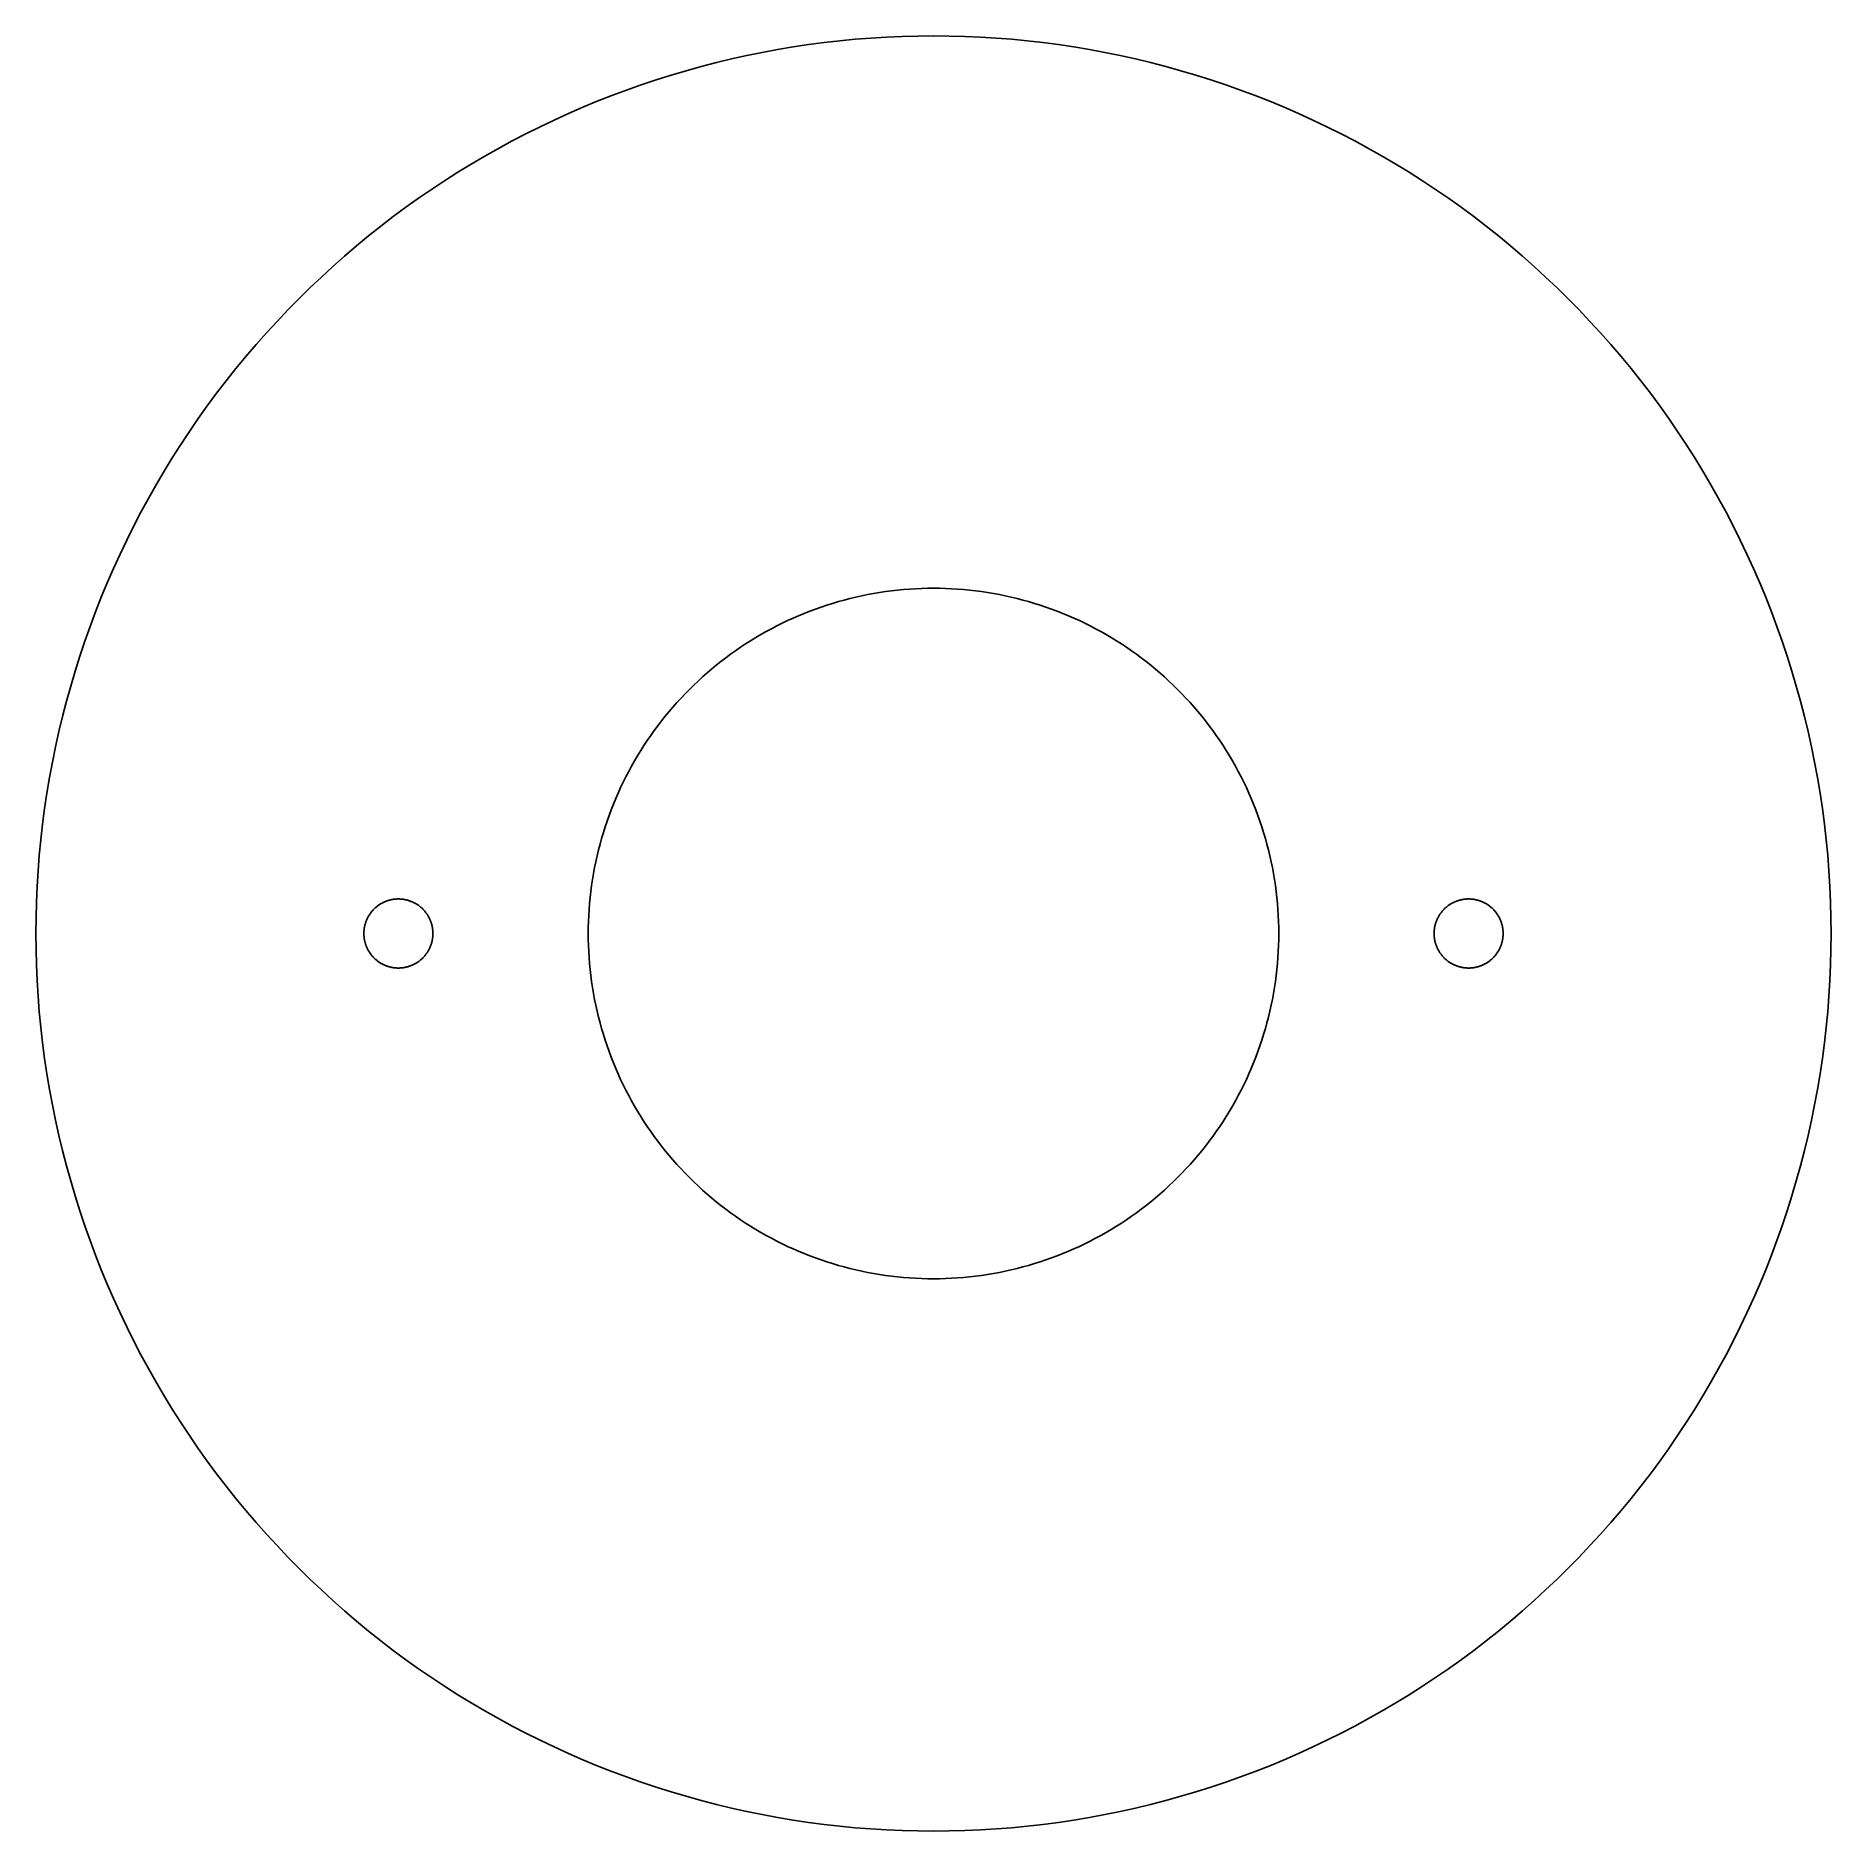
# Model space of a CAD drawing. Header units: metres. Extents: x -52 to 52, y -52 to 52.
import ezdxf

# ---------------------------------------------------------------- set-up
doc = ezdxf.new("R2010")
doc.units = ezdxf.units.M

msp = doc.modelspace()

# ---------------------------------------------------------------- linework, layer by layer
for p, q in [((0, 52), (-0.907516, 51.9921)), ((0.907516, 51.9921), (0, 52)), ((-9.92206, 51.0446), (-10.8114, 50.8637)), ((-9.02969, 51.21), (-9.92206, 51.0446)), ((-8.13458, 51.3598), (-9.02969, 51.21)), ((-7.237, 51.4939), (-8.13458, 51.3598)), ((-6.3372, 51.6124), (-7.237, 51.4939)), ((-5.43547, 51.7151), (-6.3372, 51.6124)), ((-4.53209, 51.8021), (-5.43547, 51.7151)), ((-3.62733, 51.8733), (-4.53209, 51.8021)), ((-2.72147, 51.9287), (-3.62733, 51.8733)), ((-1.81477, 51.9683), (-2.72147, 51.9287)), ((-0.907516, 51.9921), (-1.81477, 51.9683)), ((1.81477, 51.9683), (0.907516, 51.9921)), ((2.72147, 51.9287), (1.81477, 51.9683)), ((3.62733, 51.8733), (2.72147, 51.9287)), ((4.53209, 51.8021), (3.62733, 51.8733)), ((5.43547, 51.7151), (4.53209, 51.8021)), ((6.3372, 51.6124), (5.43547, 51.7151)), ((7.237, 51.4939), (6.3372, 51.6124)), ((8.13458, 51.3598), (7.237, 51.4939)), ((9.02969, 51.21), (8.13458, 51.3598)), ((9.92206, 51.0446), (9.02969, 51.21)), ((10.8114, 50.8637), (9.92206, 51.0446)), ((-14.3331, 49.9856), (-15.2033, 49.7278)), ((-13.4586, 50.2281), (-14.3331, 49.9856)), ((-12.5799, 50.4554), (-13.4586, 50.2281)), ((-11.6974, 50.6672), (-12.5799, 50.4554)), ((-10.8114, 50.8637), (-11.6974, 50.6672)), ((11.6974, 50.6672), (10.8114, 50.8637)), ((12.5799, 50.4554), (11.6974, 50.6672)), ((13.4586, 50.2281), (12.5799, 50.4554)), ((14.3331, 49.9856), (13.4586, 50.2281)), ((15.2033, 49.7278), (14.3331, 49.9856)), ((-16.9295, 49.167), (-17.785, 48.864)), ((-16.0689, 49.4549), (-16.9295, 49.167)), ((-15.2033, 49.7278), (-16.0689, 49.4549)), ((16.0689, 49.4549), (15.2033, 49.7278)), ((16.9295, 49.167), (16.0689, 49.4549)), ((17.785, 48.864), (16.9295, 49.167)), ((-20.318, 47.8662), (-21.1503, 47.5044)), ((-19.4795, 48.2136), (-20.318, 47.8662)), ((-18.6351, 48.5462), (-19.4795, 48.2136)), ((-17.785, 48.864), (-18.6351, 48.5462)), ((18.6351, 48.5462), (17.785, 48.864)), ((19.4795, 48.2136), (18.6351, 48.5462)), ((20.318, 47.8662), (19.4795, 48.2136)), ((21.1503, 47.5044), (20.318, 47.8662)), ((-21.9762, 47.128), (-22.7953, 46.7373)), ((-21.1503, 47.5044), (-21.9762, 47.128)), ((21.9762, 47.128), (21.1503, 47.5044)), ((22.7953, 46.7373), (21.9762, 47.128)), ((-24.4125, 45.9133), (-25.2101, 45.4802)), ((-23.6075, 46.3323), (-24.4125, 45.9133)), ((-22.7953, 46.7373), (-23.6075, 46.3323)), ((23.6075, 46.3323), (22.7953, 46.7373)), ((24.4125, 45.9133), (23.6075, 46.3323)), ((25.2101, 45.4802), (24.4125, 45.9133)), ((-26, 45.0333), (-26.782, 44.5727)), ((-25.2101, 45.4802), (-26, 45.0333)), ((26, 45.0333), (25.2101, 45.4802)), ((26.782, 44.5727), (26, 45.0333)), ((-27.5558, 44.0985), (-28.3212, 43.6109)), ((-26.782, 44.5727), (-27.5558, 44.0985)), ((27.5558, 44.0985), (26.782, 44.5727)), ((28.3212, 43.6109), (27.5558, 44.0985)), ((-29.078, 43.11), (-29.826, 42.5959)), ((-28.3212, 43.6109), (-29.078, 43.11)), ((29.078, 43.11), (28.3212, 43.6109)), ((29.826, 42.5959), (29.078, 43.11)), ((-30.5648, 42.0689), (-31.2944, 41.529)), ((-29.826, 42.5959), (-30.5648, 42.0689)), ((30.5648, 42.0689), (29.826, 42.5959)), ((31.2944, 41.529), (30.5648, 42.0689)), ((-32.0144, 40.9765), (-32.7247, 40.4116)), ((-31.2944, 41.529), (-32.0144, 40.9765)), ((32.0144, 40.9765), (31.2944, 41.529)), ((32.7247, 40.4116), (32.0144, 40.9765)), ((-33.425, 39.8343), (-34.1151, 39.2449)), ((-32.7247, 40.4116), (-33.425, 39.8343)), ((33.425, 39.8343), (32.7247, 40.4116)), ((34.1151, 39.2449), (33.425, 39.8343)), ((-34.7948, 38.6435), (-35.4639, 38.0304)), ((-34.1151, 39.2449), (-34.7948, 38.6435)), ((34.7948, 38.6435), (34.1151, 39.2449)), ((35.4639, 38.0304), (34.7948, 38.6435)), ((-35.4639, 38.0304), (-36.1222, 37.4057)), ((36.1222, 37.4057), (35.4639, 38.0304)), ((-36.7695, 36.7695), (-37.4057, 36.1222)), ((-36.1222, 37.4057), (-36.7695, 36.7695)), ((36.7695, 36.7695), (36.1222, 37.4057)), ((37.4057, 36.1222), (36.7695, 36.7695)), ((-38.0304, 35.4639), (-38.6435, 34.7948)), ((-37.4057, 36.1222), (-38.0304, 35.4639)), ((38.0304, 35.4639), (37.4057, 36.1222)), ((38.6435, 34.7948), (38.0304, 35.4639)), ((-38.6435, 34.7948), (-39.2449, 34.1151)), ((39.2449, 34.1151), (38.6435, 34.7948)), ((-39.8343, 33.425), (-40.4116, 32.7247)), ((-39.2449, 34.1151), (-39.8343, 33.425)), ((39.8343, 33.425), (39.2449, 34.1151)), ((40.4116, 32.7247), (39.8343, 33.425)), ((-40.4116, 32.7247), (-40.9765, 32.0144)), ((40.9765, 32.0144), (40.4116, 32.7247)), ((-41.529, 31.2944), (-42.0689, 30.5648)), ((-40.9765, 32.0144), (-41.529, 31.2944)), ((41.529, 31.2944), (40.9765, 32.0144)), ((42.0689, 30.5648), (41.529, 31.2944)), ((-42.0689, 30.5648), (-42.5959, 29.826)), ((42.5959, 29.826), (42.0689, 30.5648)), ((-42.5959, 29.826), (-43.11, 29.078)), ((43.11, 29.078), (42.5959, 29.826)), ((-43.6109, 28.3212), (-44.0985, 27.5558)), ((-43.11, 29.078), (-43.6109, 28.3212)), ((43.6109, 28.3212), (43.11, 29.078)), ((44.0985, 27.5558), (43.6109, 28.3212)), ((-44.0985, 27.5558), (-44.5727, 26.782)), ((44.5727, 26.782), (44.0985, 27.5558)), ((-45.0333, 26), (-45.4802, 25.2101)), ((-44.5727, 26.782), (-45.0333, 26)), ((45.0333, 26), (44.5727, 26.782)), ((45.4802, 25.2101), (45.0333, 26)), ((-45.4802, 25.2101), (-45.9133, 24.4125)), ((45.9133, 24.4125), (45.4802, 25.2101)), ((-45.9133, 24.4125), (-46.3323, 23.6075)), ((46.3323, 23.6075), (45.9133, 24.4125)), ((-46.3323, 23.6075), (-46.7373, 22.7953)), ((46.7373, 22.7953), (46.3323, 23.6075)), ((-47.128, 21.9762), (-47.5044, 21.1503)), ((-46.7373, 22.7953), (-47.128, 21.9762)), ((47.128, 21.9762), (46.7373, 22.7953)), ((47.5044, 21.1503), (47.128, 21.9762)), ((-47.5044, 21.1503), (-47.8662, 20.318)), ((47.8662, 20.318), (47.5044, 21.1503)), ((-47.8662, 20.318), (-48.2136, 19.4795)), ((-3.12868, 19.7538), (-2.78345, 19.8054)), ((-2.78345, 19.8054), (-2.43738, 19.8509)), ((-2.43738, 19.8509), (-2.09056, 19.8904)), ((-2.09056, 19.8904), (-1.7431, 19.9239)), ((-1.7431, 19.9239), (-1.39513, 19.9513)), ((-1.39513, 19.9513), (-1.04671, 19.9726)), ((-1.04671, 19.9726), (-0.697983, 19.9878)), ((-0.697983, 19.9878), (-0.349045, 19.9969)), ((-0.349045, 19.9969), (0, 20)), ((0, 20), (0.349045, 19.9969)), ((0.349045, 19.9969), (0.697983, 19.9878)), ((0.697983, 19.9878), (1.04671, 19.9726)), ((1.04671, 19.9726), (1.39513, 19.9513)), ((1.39513, 19.9513), (1.7431, 19.9239)), ((1.7431, 19.9239), (2.09056, 19.8904)), ((2.09056, 19.8904), (2.43738, 19.8509)), ((2.43738, 19.8509), (2.78345, 19.8054)), ((2.78345, 19.8054), (3.12868, 19.7538)), ((48.2136, 19.4795), (47.8662, 20.318)), ((-48.2136, 19.4795), (-48.5462, 18.6351)), ((-7.16736, 18.6716), (-6.84039, 18.7938)), ((-6.84039, 18.7938), (-6.51135, 18.9104)), ((-6.51135, 18.9104), (-6.18033, 19.0211)), ((-6.18033, 19.0211), (-5.84743, 19.1261)), ((-5.84743, 19.1261), (-5.51274, 19.2252)), ((-5.51274, 19.2252), (-5.17638, 19.3185)), ((-5.17638, 19.3185), (-4.83842, 19.4059)), ((-4.83842, 19.4059), (-4.49901, 19.4874)), ((-4.49901, 19.4874), (-4.15823, 19.5629)), ((-4.15823, 19.5629), (-3.81618, 19.6325)), ((-3.81618, 19.6325), (-3.47296, 19.6962)), ((-3.47296, 19.6962), (-3.12868, 19.7538)), ((3.12868, 19.7538), (3.47296, 19.6962)), ((3.47296, 19.6962), (3.81618, 19.6325)), ((3.81618, 19.6325), (4.15823, 19.5629)), ((4.15823, 19.5629), (4.49901, 19.4874)), ((4.49901, 19.4874), (4.83842, 19.4059)), ((4.83842, 19.4059), (5.17638, 19.3185)), ((5.17638, 19.3185), (5.51274, 19.2252)), ((5.51274, 19.2252), (5.84743, 19.1261)), ((5.84743, 19.1261), (6.18033, 19.0211)), ((6.18033, 19.0211), (6.51135, 18.9104)), ((6.51135, 18.9104), (6.84039, 18.7938)), ((6.84039, 18.7938), (7.16736, 18.6716)), ((48.5462, 18.6351), (48.2136, 19.4795)), ((-48.864, 17.785), (-49.167, 16.9295)), ((-48.5462, 18.6351), (-48.864, 17.785)), ((-9.38942, 17.659), (-9.0798, 17.8201)), ((-9.0798, 17.8201), (-8.76741, 17.9759)), ((-8.76741, 17.9759), (-8.45236, 18.1261)), ((-8.45236, 18.1261), (-8.13472, 18.2709)), ((-8.13472, 18.2709), (-7.81462, 18.4101)), ((-7.81462, 18.4101), (-7.49213, 18.5437)), ((-7.49213, 18.5437), (-7.16736, 18.6716)), ((7.16736, 18.6716), (7.49213, 18.5437)), ((7.49213, 18.5437), (7.81462, 18.4101)), ((7.81462, 18.4101), (8.13472, 18.2709)), ((8.13472, 18.2709), (8.45236, 18.1261)), ((8.45236, 18.1261), (8.76741, 17.9759)), ((8.76741, 17.9759), (9.0798, 17.8201)), ((9.0798, 17.8201), (9.38942, 17.659)), ((48.864, 17.785), (48.5462, 18.6351)), ((49.167, 16.9295), (48.864, 17.785)), ((-49.167, 16.9295), (-49.4549, 16.0689)), ((-11.1839, 16.5807), (-10.8928, 16.7734)), ((-10.8928, 16.7734), (-10.5984, 16.961)), ((-10.5984, 16.961), (-10.3008, 17.1433)), ((-10.3008, 17.1433), (-10, 17.3205)), ((-10, 17.3205), (-9.69618, 17.4924)), ((-9.69618, 17.4924), (-9.38942, 17.659)), ((9.38942, 17.659), (9.69618, 17.4924)), ((9.69618, 17.4924), (10, 17.3205)), ((10, 17.3205), (10.3008, 17.1433)), ((10.3008, 17.1433), (10.5984, 16.961)), ((10.5984, 16.961), (10.8928, 16.7734)), ((10.8928, 16.7734), (11.1839, 16.5807)), ((49.4549, 16.0689), (49.167, 16.9295)), ((-49.4549, 16.0689), (-49.7278, 15.2033)), ((-12.5864, 15.5429), (-12.3132, 15.7602)), ((-12.3132, 15.7602), (-12.0363, 15.9727)), ((-12.0363, 15.9727), (-11.7557, 16.1803)), ((-11.7557, 16.1803), (-11.4715, 16.383)), ((-11.4715, 16.383), (-11.1839, 16.5807)), ((11.1839, 16.5807), (11.4715, 16.383)), ((11.4715, 16.383), (11.7557, 16.1803)), ((11.7557, 16.1803), (12.0363, 15.9727)), ((12.0363, 15.9727), (12.3132, 15.7602)), ((12.3132, 15.7602), (12.5864, 15.5429)), ((49.7278, 15.2033), (49.4549, 16.0689)), ((-49.7278, 15.2033), (-49.9856, 14.3331)), ((-13.8932, 14.3868), (-13.64, 14.6271)), ((-13.64, 14.6271), (-13.3826, 14.8629)), ((-13.3826, 14.8629), (-13.1212, 15.0942)), ((-13.1212, 15.0942), (-12.8557, 15.3209)), ((-12.8557, 15.3209), (-12.5864, 15.5429)), ((12.5864, 15.5429), (12.8557, 15.3209)), ((12.8557, 15.3209), (13.1212, 15.0942)), ((13.1212, 15.0942), (13.3826, 14.8629)), ((13.3826, 14.8629), (13.64, 14.6271)), ((13.64, 14.6271), (13.8932, 14.3868)), ((49.9856, 14.3331), (49.7278, 15.2033)), ((-49.9856, 14.3331), (-50.2281, 13.4586)), ((-14.8629, 13.3826), (-14.6271, 13.64)), ((-14.6271, 13.64), (-14.3868, 13.8932)), ((-14.3868, 13.8932), (-14.1421, 14.1421)), ((-14.1421, 14.1421), (-13.8932, 14.3868)), ((13.8932, 14.3868), (14.1421, 14.1421)), ((14.1421, 14.1421), (14.3868, 13.8932)), ((14.3868, 13.8932), (14.6271, 13.64)), ((14.6271, 13.64), (14.8629, 13.3826)), ((50.2281, 13.4586), (49.9856, 14.3331)), ((-50.4554, 12.5799), (-50.6672, 11.6974)), ((-50.2281, 13.4586), (-50.4554, 12.5799)), ((-15.7602, 12.3132), (-15.5429, 12.5864)), ((-15.5429, 12.5864), (-15.3209, 12.8557)), ((-15.3209, 12.8557), (-15.0942, 13.1212)), ((-15.0942, 13.1212), (-14.8629, 13.3826)), ((14.8629, 13.3826), (15.0942, 13.1212)), ((15.0942, 13.1212), (15.3209, 12.8557)), ((15.3209, 12.8557), (15.5429, 12.5864)), ((15.5429, 12.5864), (15.7602, 12.3132)), ((50.4554, 12.5799), (50.2281, 13.4586)), ((50.6672, 11.6974), (50.4554, 12.5799)), ((-50.6672, 11.6974), (-50.8637, 10.8114)), ((-16.5807, 11.1839), (-16.383, 11.4715)), ((-16.383, 11.4715), (-16.1803, 11.7557)), ((-16.1803, 11.7557), (-15.9727, 12.0363)), ((-15.9727, 12.0363), (-15.7602, 12.3132)), ((15.7602, 12.3132), (15.9727, 12.0363)), ((15.9727, 12.0363), (16.1803, 11.7557)), ((16.1803, 11.7557), (16.383, 11.4715)), ((16.383, 11.4715), (16.5807, 11.1839)), ((50.8637, 10.8114), (50.6672, 11.6974)), ((-50.8637, 10.8114), (-51.0446, 9.92206)), ((-17.1433, 10.3008), (-16.961, 10.5984)), ((-16.961, 10.5984), (-16.7734, 10.8928)), ((-16.7734, 10.8928), (-16.5807, 11.1839)), ((16.5807, 11.1839), (16.7734, 10.8928)), ((16.7734, 10.8928), (16.961, 10.5984)), ((16.961, 10.5984), (17.1433, 10.3008)), ((51.0446, 9.92206), (50.8637, 10.8114)), ((-51.0446, 9.92206), (-51.21, 9.02969)), ((-17.8201, 9.0798), (-17.659, 9.38942)), ((-17.659, 9.38942), (-17.4924, 9.69618)), ((-17.4924, 9.69618), (-17.3205, 10)), ((-17.3205, 10), (-17.1433, 10.3008)), ((17.1433, 10.3008), (17.3205, 10)), ((17.3205, 10), (17.4924, 9.69618)), ((17.4924, 9.69618), (17.659, 9.38942)), ((17.659, 9.38942), (17.8201, 9.0798)), ((51.21, 9.02969), (51.0446, 9.92206)), ((-51.21, 9.02969), (-51.3598, 8.13458)), ((-18.2709, 8.13472), (-18.1261, 8.45236)), ((-18.1261, 8.45236), (-17.9759, 8.76741)), ((-17.9759, 8.76741), (-17.8201, 9.0798)), ((17.8201, 9.0798), (17.9759, 8.76741)), ((17.9759, 8.76741), (18.1261, 8.45236)), ((18.1261, 8.45236), (18.2709, 8.13472)), ((51.3598, 8.13458), (51.21, 9.02969)), ((-51.3598, 8.13458), (-51.4939, 7.237)), ((-18.6716, 7.16736), (-18.5437, 7.49213)), ((-18.5437, 7.49213), (-18.4101, 7.81462)), ((-18.4101, 7.81462), (-18.2709, 8.13472)), ((18.2709, 8.13472), (18.4101, 7.81462)), ((18.4101, 7.81462), (18.5437, 7.49213)), ((18.5437, 7.49213), (18.6716, 7.16736)), ((51.4939, 7.237), (51.3598, 8.13458)), ((-51.6124, 6.3372), (-51.7151, 5.43547)), ((-51.4939, 7.237), (-51.6124, 6.3372)), ((-19.0211, 6.18033), (-18.9104, 6.51135)), ((-18.9104, 6.51135), (-18.7938, 6.84039)), ((-18.7938, 6.84039), (-18.6716, 7.16736)), ((18.6716, 7.16736), (18.7938, 6.84039)), ((18.7938, 6.84039), (18.9104, 6.51135)), ((18.9104, 6.51135), (19.0211, 6.18033)), ((51.6124, 6.3372), (51.4939, 7.237)), ((51.7151, 5.43547), (51.6124, 6.3372)), ((-51.7151, 5.43547), (-51.8021, 4.53209)), ((-19.3185, 5.17638), (-19.2252, 5.51274)), ((-19.2252, 5.51274), (-19.1261, 5.84743)), ((-19.1261, 5.84743), (-19.0211, 6.18033)), ((19.0211, 6.18033), (19.1261, 5.84743)), ((19.1261, 5.84743), (19.2252, 5.51274)), ((19.2252, 5.51274), (19.3185, 5.17638)), ((51.8021, 4.53209), (51.7151, 5.43547)), ((-51.8021, 4.53209), (-51.8733, 3.62733)), ((-19.5629, 4.15823), (-19.4874, 4.49901)), ((-19.4874, 4.49901), (-19.4059, 4.83842)), ((-19.4059, 4.83842), (-19.3185, 5.17638)), ((19.3185, 5.17638), (19.4059, 4.83842)), ((19.4059, 4.83842), (19.4874, 4.49901)), ((19.4874, 4.49901), (19.5629, 4.15823)), ((51.8733, 3.62733), (51.8021, 4.53209)), ((-51.8733, 3.62733), (-51.9287, 2.72147)), ((-19.8054, 2.78345), (-19.7538, 3.12868)), ((-19.7538, 3.12868), (-19.6962, 3.47296)), ((-19.6962, 3.47296), (-19.6325, 3.81618)), ((-19.6325, 3.81618), (-19.5629, 4.15823)), ((19.5629, 4.15823), (19.6325, 3.81618)), ((19.6325, 3.81618), (19.6962, 3.47296)), ((19.6962, 3.47296), (19.7538, 3.12868)), ((19.7538, 3.12868), (19.8054, 2.78345)), ((51.9287, 2.72147), (51.8733, 3.62733)), ((-51.9287, 2.72147), (-51.9683, 1.81477)), ((-19.9239, 1.7431), (-19.8904, 2.09056)), ((-19.8904, 2.09056), (-19.8509, 2.43738)), ((-19.8509, 2.43738), (-19.8054, 2.78345)), ((19.8054, 2.78345), (19.8509, 2.43738)), ((19.8509, 2.43738), (19.8904, 2.09056)), ((19.8904, 2.09056), (19.9239, 1.7431)), ((51.9683, 1.81477), (51.9287, 2.72147)), ((-51.9683, 1.81477), (-51.9921, 0.907516)), ((-32.7143, 1.03008), (-32.6961, 1.05983)), ((-32.6961, 1.05983), (-32.6773, 1.08926)), ((-32.6773, 1.08926), (-32.6581, 1.11838)), ((-32.6581, 1.11838), (-32.6383, 1.14714)), ((-32.6383, 1.14714), (-32.618, 1.17557)), ((-32.618, 1.17557), (-32.5973, 1.20363)), ((-32.5973, 1.20363), (-32.576, 1.23131)), ((-32.576, 1.23131), (-32.5543, 1.25864)), ((-32.5543, 1.25864), (-32.5321, 1.28557)), ((-32.5321, 1.28557), (-32.5094, 1.3121)), ((-32.5094, 1.3121), (-32.4863, 1.33826)), ((-32.4863, 1.33826), (-32.4627, 1.36398)), ((-32.4627, 1.36398), (-32.4387, 1.38931)), ((-32.4387, 1.38931), (-32.4142, 1.4142)), ((-32.4142, 1.4142), (-32.3893, 1.43867)), ((-32.3893, 1.43867), (-32.364, 1.46269)), ((-32.364, 1.46269), (-32.3383, 1.48628)), ((-32.3383, 1.48628), (-32.3121, 1.50941)), ((-32.3121, 1.50941), (-32.2856, 1.53207)), ((-32.2856, 1.53207), (-32.2586, 1.55429)), ((-32.2586, 1.55429), (-32.2313, 1.57602)), ((-32.2313, 1.57602), (-32.2036, 1.59726)), ((-32.2036, 1.59726), (-32.1756, 1.61803)), ((-32.1756, 1.61803), (-32.1471, 1.63829)), ((-32.1471, 1.63829), (-32.1184, 1.65807)), ((-32.1184, 1.65807), (-32.0893, 1.67734)), ((-32.0893, 1.67734), (-32.0598, 1.69609)), ((-32.0598, 1.69609), (-32.0301, 1.71432)), ((-32.0301, 1.71432), (-32, 1.73204)), ((-32, 1.73204), (-31.9696, 1.74924)), ((-31.9696, 1.74924), (-31.9389, 1.76588)), ((-31.9389, 1.76588), (-31.908, 1.78201)), ((-31.908, 1.78201), (-31.8767, 1.79758)), ((-31.8767, 1.79758), (-31.8452, 1.81261)), ((-31.8452, 1.81261), (-31.8135, 1.82709)), ((-31.8135, 1.82709), (-31.7814, 1.841)), ((-31.7814, 1.841), (-31.7492, 1.85435)), ((-31.7492, 1.85435), (-31.7167, 1.86716)), ((-31.7167, 1.86716), (-31.684, 1.87938)), ((-31.684, 1.87938), (-31.6511, 1.89104)), ((-31.6511, 1.89104), (-31.618, 1.9021)), ((-31.618, 1.9021), (-31.5847, 1.9126)), ((-31.5847, 1.9126), (-31.5513, 1.92252)), ((-31.5513, 1.92252), (-31.5176, 1.93184)), ((-31.5176, 1.93184), (-31.4838, 1.94058)), ((-31.4838, 1.94058), (-31.4499, 1.94873)), ((-31.4499, 1.94873), (-31.4158, 1.95628)), ((-31.4158, 1.95628), (-31.3816, 1.96324)), ((-31.3816, 1.96324), (-31.3473, 1.9696)), ((-31.3473, 1.9696), (-31.3129, 1.97537)), ((-31.3129, 1.97537), (-31.2783, 1.98053)), ((-31.2783, 1.98053), (-31.2437, 1.98509)), ((-31.2437, 1.98509), (-31.209, 1.98903)), ((-31.209, 1.98903), (-31.1743, 1.99239)), ((-31.1743, 1.99239), (-31.1395, 1.99512)), ((-31.1395, 1.99512), (-31.1047, 1.99725)), ((-31.1047, 1.99725), (-31.0698, 1.99878)), ((-31.0698, 1.99878), (-31.0349, 1.99969)), ((-31.0349, 1.99969), (-31, 2)), ((-31, 2), (-30.9651, 1.99969)), ((-30.9651, 1.99969), (-30.9302, 1.99878)), ((-30.9302, 1.99878), (-30.8953, 1.99725)), ((-30.8953, 1.99725), (-30.8605, 1.99512)), ((-30.8605, 1.99512), (-30.8257, 1.99239)), ((-30.8257, 1.99239), (-30.7909, 1.98903)), ((-30.7909, 1.98903), (-30.7563, 1.98509)), ((-30.7563, 1.98509), (-30.7216, 1.98053)), ((-30.7216, 1.98053), (-30.6871, 1.97537)), ((-30.6871, 1.97537), (-30.6527, 1.9696)), ((-30.6527, 1.9696), (-30.6184, 1.96324)), ((-30.6184, 1.96324), (-30.5842, 1.95628)), ((-30.5842, 1.95628), (-30.5501, 1.94873)), ((-30.5501, 1.94873), (-30.5161, 1.94058)), ((-30.5161, 1.94058), (-30.4824, 1.93184)), ((-30.4824, 1.93184), (-30.4487, 1.92252)), ((-30.4487, 1.92252), (-30.4153, 1.9126)), ((-30.4153, 1.9126), (-30.382, 1.9021)), ((-30.382, 1.9021), (-30.3489, 1.89104)), ((-30.3489, 1.89104), (-30.3159, 1.87938)), ((-30.3159, 1.87938), (-30.2833, 1.86716)), ((-30.2833, 1.86716), (-30.2508, 1.85435)), ((-30.2508, 1.85435), (-30.2185, 1.841)), ((-30.2185, 1.841), (-30.1865, 1.82709)), ((-30.1865, 1.82709), (-30.1548, 1.81261)), ((-30.1548, 1.81261), (-30.1232, 1.79758)), ((-30.1232, 1.79758), (-30.092, 1.78201)), ((-30.092, 1.78201), (-30.0611, 1.76588)), ((-30.0611, 1.76588), (-30.0304, 1.74924)), ((-30.0304, 1.74924), (-30, 1.73204)), ((-30, 1.73204), (-29.9699, 1.71432)), ((-29.9699, 1.71432), (-29.9402, 1.69609)), ((-29.9402, 1.69609), (-29.9107, 1.67734)), ((-29.9107, 1.67734), (-29.8816, 1.65807)), ((-29.8816, 1.65807), (-29.8528, 1.63829)), ((-29.8528, 1.63829), (-29.8244, 1.61803)), ((-29.8244, 1.61803), (-29.7964, 1.59726)), ((-29.7964, 1.59726), (-29.7687, 1.57602)), ((-29.7687, 1.57602), (-29.7413, 1.55429)), ((-29.7413, 1.55429), (-29.7144, 1.53207)), ((-29.7144, 1.53207), (-29.6879, 1.50941)), ((-29.6879, 1.50941), (-29.6617, 1.48628)), ((-29.6617, 1.48628), (-29.636, 1.46269)), ((-29.636, 1.46269), (-29.6107, 1.43867)), ((-29.6107, 1.43867), (-29.5858, 1.4142)), ((-29.5858, 1.4142), (-29.5613, 1.38931)), ((-29.5613, 1.38931), (-29.5373, 1.36398)), ((-29.5373, 1.36398), (-29.5137, 1.33826)), ((-29.5137, 1.33826), (-29.4906, 1.3121)), ((-29.4906, 1.3121), (-29.4679, 1.28557)), ((-29.4679, 1.28557), (-29.4457, 1.25864)), ((-29.4457, 1.25864), (-29.424, 1.23131)), ((-29.424, 1.23131), (-29.4027, 1.20363)), ((-29.4027, 1.20363), (-29.382, 1.17557)), ((-29.382, 1.17557), (-29.3617, 1.14714)), ((-29.3617, 1.14714), (-29.3419, 1.11838)), ((-29.3419, 1.11838), (-29.3226, 1.08926)), ((-29.3226, 1.08926), (-29.3039, 1.05983)), ((-29.3039, 1.05983), (-29.2857, 1.03008)), ((-19.9878, 0.697983), (-19.9726, 1.04671)), ((-19.9726, 1.04671), (-19.9513, 1.39513)), ((-19.9513, 1.39513), (-19.9239, 1.7431)), ((19.9239, 1.7431), (19.9513, 1.39513)), ((19.9513, 1.39513), (19.9726, 1.04671)), ((19.9726, 1.04671), (19.9878, 0.697983)), ((29.2857, 1.03008), (29.3039, 1.05983)), ((29.3039, 1.05983), (29.3226, 1.08926)), ((29.3226, 1.08926), (29.3419, 1.11838)), ((29.3419, 1.11838), (29.3617, 1.14714)), ((29.3617, 1.14714), (29.382, 1.17557)), ((29.382, 1.17557), (29.4027, 1.20363)), ((29.4027, 1.20363), (29.424, 1.23131)), ((29.424, 1.23131), (29.4457, 1.25864)), ((29.4457, 1.25864), (29.4679, 1.28557)), ((29.4679, 1.28557), (29.4906, 1.3121)), ((29.4906, 1.3121), (29.5137, 1.33826)), ((29.5137, 1.33826), (29.5373, 1.36398)), ((29.5373, 1.36398), (29.5613, 1.38931)), ((29.5613, 1.38931), (29.5858, 1.4142)), ((29.5858, 1.4142), (29.6107, 1.43867)), ((29.6107, 1.43867), (29.636, 1.46269)), ((29.636, 1.46269), (29.6617, 1.48628)), ((29.6617, 1.48628), (29.6879, 1.50941)), ((29.6879, 1.50941), (29.7144, 1.53207)), ((29.7144, 1.53207), (29.7413, 1.55429)), ((29.7413, 1.55429), (29.7687, 1.57602)), ((29.7687, 1.57602), (29.7964, 1.59726)), ((29.7964, 1.59726), (29.8244, 1.61803)), ((29.8244, 1.61803), (29.8528, 1.63829)), ((29.8528, 1.63829), (29.8816, 1.65807)), ((29.8816, 1.65807), (29.9107, 1.67734)), ((29.9107, 1.67734), (29.9402, 1.69609)), ((29.9402, 1.69609), (29.9699, 1.71432)), ((29.9699, 1.71432), (30, 1.73204)), ((30, 1.73204), (30.0304, 1.74924)), ((30.0304, 1.74924), (30.0611, 1.76588)), ((30.0611, 1.76588), (30.092, 1.78201)), ((30.092, 1.78201), (30.1232, 1.79758)), ((30.1232, 1.79758), (30.1548, 1.81261)), ((30.1548, 1.81261), (30.1865, 1.82709)), ((30.1865, 1.82709), (30.2185, 1.841)), ((30.2185, 1.841), (30.2508, 1.85435)), ((30.2508, 1.85435), (30.2833, 1.86716)), ((30.2833, 1.86716), (30.3159, 1.87938)), ((30.3159, 1.87938), (30.3489, 1.89104)), ((30.3489, 1.89104), (30.382, 1.9021)), ((30.382, 1.9021), (30.4153, 1.9126)), ((30.4153, 1.9126), (30.4487, 1.92252)), ((30.4487, 1.92252), (30.4824, 1.93184)), ((30.4824, 1.93184), (30.5161, 1.94058)), ((30.5161, 1.94058), (30.5501, 1.94873)), ((30.5501, 1.94873), (30.5842, 1.95628)), ((30.5842, 1.95628), (30.6184, 1.96324)), ((30.6184, 1.96324), (30.6527, 1.9696)), ((30.6527, 1.9696), (30.6871, 1.97537)), ((30.6871, 1.97537), (30.7216, 1.98053)), ((30.7216, 1.98053), (30.7563, 1.98509)), ((30.7563, 1.98509), (30.7909, 1.98903)), ((30.7909, 1.98903), (30.8257, 1.99239)), ((30.8257, 1.99239), (30.8605, 1.99512)), ((30.8605, 1.99512), (30.8953, 1.99725)), ((30.8953, 1.99725), (30.9302, 1.99878)), ((30.9302, 1.99878), (30.9651, 1.99969)), ((30.9651, 1.99969), (31, 2)), ((31, 2), (31.0349, 1.99969)), ((31.0349, 1.99969), (31.0698, 1.99878)), ((31.0698, 1.99878), (31.1047, 1.99725)), ((31.1047, 1.99725), (31.1395, 1.99512)), ((31.1395, 1.99512), (31.1743, 1.99239)), ((31.1743, 1.99239), (31.209, 1.98903)), ((31.209, 1.98903), (31.2437, 1.98509)), ((31.2437, 1.98509), (31.2783, 1.98053)), ((31.2783, 1.98053), (31.3129, 1.97537)), ((31.3129, 1.97537), (31.3473, 1.9696)), ((31.3473, 1.9696), (31.3816, 1.96324)), ((31.3816, 1.96324), (31.4158, 1.95628)), ((31.4158, 1.95628), (31.4499, 1.94873)), ((31.4499, 1.94873), (31.4838, 1.94058)), ((31.4838, 1.94058), (31.5176, 1.93184)), ((31.5176, 1.93184), (31.5513, 1.92252)), ((31.5513, 1.92252), (31.5847, 1.9126)), ((31.5847, 1.9126), (31.618, 1.9021)), ((31.618, 1.9021), (31.6511, 1.89104)), ((31.6511, 1.89104), (31.684, 1.87938)), ((31.684, 1.87938), (31.7167, 1.86716)), ((31.7167, 1.86716), (31.7492, 1.85435)), ((31.7492, 1.85435), (31.7814, 1.841)), ((31.7814, 1.841), (31.8135, 1.82709)), ((31.8135, 1.82709), (31.8452, 1.81261)), ((31.8452, 1.81261), (31.8767, 1.79758)), ((31.8767, 1.79758), (31.908, 1.78201)), ((31.908, 1.78201), (31.9389, 1.76588)), ((31.9389, 1.76588), (31.9696, 1.74924)), ((31.9696, 1.74924), (32, 1.73204)), ((32, 1.73204), (32.0301, 1.71432)), ((32.0301, 1.71432), (32.0598, 1.69609)), ((32.0598, 1.69609), (32.0893, 1.67734)), ((32.0893, 1.67734), (32.1184, 1.65807)), ((32.1184, 1.65807), (32.1471, 1.63829)), ((32.1471, 1.63829), (32.1756, 1.61803)), ((32.1756, 1.61803), (32.2036, 1.59726)), ((32.2036, 1.59726), (32.2313, 1.57602)), ((32.2313, 1.57602), (32.2586, 1.55429)), ((32.2586, 1.55429), (32.2856, 1.53207)), ((32.2856, 1.53207), (32.3121, 1.50941)), ((32.3121, 1.50941), (32.3383, 1.48628)), ((32.3383, 1.48628), (32.364, 1.46269)), ((32.364, 1.46269), (32.3893, 1.43867)), ((32.3893, 1.43867), (32.4142, 1.4142)), ((32.4142, 1.4142), (32.4387, 1.38931)), ((32.4387, 1.38931), (32.4627, 1.36398)), ((32.4627, 1.36398), (32.4863, 1.33826)), ((32.4863, 1.33826), (32.5094, 1.3121)), ((32.5094, 1.3121), (32.5321, 1.28557)), ((32.5321, 1.28557), (32.5543, 1.25864)), ((32.5543, 1.25864), (32.576, 1.23131)), ((32.576, 1.23131), (32.5973, 1.20363)), ((32.5973, 1.20363), (32.618, 1.17557)), ((32.618, 1.17557), (32.6383, 1.14714)), ((32.6383, 1.14714), (32.6581, 1.11838)), ((32.6581, 1.11838), (32.6773, 1.08926)), ((32.6773, 1.08926), (32.6961, 1.05983)), ((32.6961, 1.05983), (32.7143, 1.03008)), ((51.9921, 0.907516), (51.9683, 1.81477)), ((-51.9921, 0.907516), (-52, 0)), ((-52, 0), (-51.9921, -0.907516)), ((-33, 0), (-32.9997, 0.034897)), ((-32.9997, -0.034897), (-33, 0)), ((-32.9997, 0.034897), (-32.9988, 0.069794)), ((-32.9988, 0.069794), (-32.9973, 0.10466)), ((-32.9973, 0.10466), (-32.9951, 0.139511)), ((-32.9951, 0.139511), (-32.9924, 0.174301)), ((-32.9924, 0.174301), (-32.989, 0.209045)), ((-32.989, 0.209045), (-32.9851, 0.243729)), ((-32.9851, 0.243729), (-32.9805, 0.278336)), ((-32.9805, 0.278336), (-32.9754, 0.312866)), ((-32.9754, 0.312866), (-32.9696, 0.34729)), ((-32.9696, 0.34729), (-32.9632, 0.381607)), ((-32.9632, 0.381607), (-32.9563, 0.415817)), ((-32.9563, 0.415817), (-32.9487, 0.44989)), ((-32.9487, 0.44989), (-32.9406, 0.483841)), ((-32.9406, 0.483841), (-32.9318, 0.517624)), ((-32.9318, 0.517624), (-32.9225, 0.55127)), ((-32.9225, 0.55127), (-32.9126, 0.584732)), ((-32.9126, 0.584732), (-32.9021, 0.618027)), ((-32.9021, 0.618027), (-32.891, 0.651123)), ((-32.891, 0.651123), (-32.8794, 0.684036)), ((-32.8794, 0.684036), (-32.8672, 0.716736)), ((-32.8672, 0.716736), (-32.8544, 0.749207)), ((-32.8544, 0.749207), (-32.841, 0.781448)), ((-32.841, 0.781448), (-32.8271, 0.813461)), ((-32.8271, 0.813461), (-32.8126, 0.84523)), ((-32.8126, 0.84523), (-32.7976, 0.87674)), ((-32.7976, 0.87674), (-32.782, 0.907974)), ((-32.782, 0.907974), (-32.7659, 0.938934)), ((-32.7659, 0.938934), (-32.7492, 0.969604)), ((-32.7492, 0.969604), (-32.732, 1)), ((-32.732, 1), (-32.7143, 1.03008)), ((-29.2857, 1.03008), (-29.2679, 1)), ((-29.2679, 1), (-29.2507, 0.969604)), ((-29.2507, 0.969604), (-29.2341, 0.938934)), ((-29.2341, 0.938934), (-29.218, 0.907974)), ((-29.218, 0.907974), (-29.2024, 0.87674)), ((-29.2024, 0.87674), (-29.1874, 0.84523)), ((-29.1874, 0.84523), (-29.1729, 0.813461)), ((-29.1729, 0.813461), (-29.159, 0.781448)), ((-29.159, 0.781448), (-29.1456, 0.749207)), ((-29.1456, 0.749207), (-29.1328, 0.716736)), ((-29.1328, 0.716736), (-29.1206, 0.684036)), ((-29.1206, 0.684036), (-29.109, 0.651123)), ((-29.109, 0.651123), (-29.0979, 0.618027)), ((-29.0979, 0.618027), (-29.0874, 0.584732)), ((-29.0874, 0.584732), (-29.0775, 0.55127)), ((-29.0775, 0.55127), (-29.0681, 0.517624)), ((-29.0681, 0.517624), (-29.0594, 0.483841)), ((-29.0594, 0.483841), (-29.0513, 0.44989)), ((-29.0513, 0.44989), (-29.0437, 0.415817)), ((-29.0437, 0.415817), (-29.0367, 0.381607)), ((-29.0367, 0.381607), (-29.0304, 0.34729)), ((-29.0304, 0.34729), (-29.0246, 0.312866)), ((-29.0246, 0.312866), (-29.0195, 0.278336)), ((-29.0195, 0.278336), (-29.0149, 0.243729)), ((-29.0149, 0.243729), (-29.011, 0.209045)), ((-29.011, 0.209045), (-29.0076, 0.174301)), ((-29.0076, 0.174301), (-29.0049, 0.139511)), ((-29.0049, 0.139511), (-29.0027, 0.10466)), ((-29.0027, 0.10466), (-29.0012, 0.069794)), ((-29.0012, 0.069794), (-29.0003, 0.034897)), ((-29.0003, 0.034897), (-29, 0)), ((-29, 0), (-29.0003, -0.034897)), ((-20, 0), (-19.9969, 0.349045)), ((-19.9969, -0.349045), (-20, 0)), ((-19.9969, 0.349045), (-19.9878, 0.697983)), ((19.9878, 0.697983), (19.9969, 0.349045)), ((19.9969, 0.349045), (20, 0)), ((20, 0), (19.9969, -0.349045)), ((29, 0), (29.0003, 0.034897)), ((29.0003, -0.034897), (29, 0)), ((29.0003, 0.034897), (29.0012, 0.069794)), ((29.0012, 0.069794), (29.0027, 0.10466)), ((29.0027, 0.10466), (29.0049, 0.139511)), ((29.0049, 0.139511), (29.0076, 0.174301)), ((29.0076, 0.174301), (29.011, 0.209045)), ((29.011, 0.209045), (29.0149, 0.243729)), ((29.0149, 0.243729), (29.0195, 0.278336)), ((29.0195, 0.278336), (29.0246, 0.312866)), ((29.0246, 0.312866), (29.0304, 0.34729)), ((29.0304, 0.34729), (29.0367, 0.381607)), ((29.0367, 0.381607), (29.0437, 0.415817)), ((29.0437, 0.415817), (29.0513, 0.44989)), ((29.0513, 0.44989), (29.0594, 0.483841)), ((29.0594, 0.483841), (29.0681, 0.517624)), ((29.0681, 0.517624), (29.0775, 0.55127)), ((29.0775, 0.55127), (29.0874, 0.584732)), ((29.0874, 0.584732), (29.0979, 0.618027)), ((29.0979, 0.618027), (29.109, 0.651123)), ((29.109, 0.651123), (29.1206, 0.684036)), ((29.1206, 0.684036), (29.1328, 0.716736)), ((29.1328, 0.716736), (29.1456, 0.749207)), ((29.1456, 0.749207), (29.159, 0.781448)), ((29.159, 0.781448), (29.1729, 0.813461)), ((29.1729, 0.813461), (29.1874, 0.84523)), ((29.1874, 0.84523), (29.2024, 0.87674)), ((29.2024, 0.87674), (29.218, 0.907974)), ((29.218, 0.907974), (29.2341, 0.938934)), ((29.2341, 0.938934), (29.2507, 0.969604)), ((29.2507, 0.969604), (29.2679, 1)), ((29.2679, 1), (29.2857, 1.03008)), ((32.7143, 1.03008), (32.732, 1)), ((32.732, 1), (32.7492, 0.969604)), ((32.7492, 0.969604), (32.7659, 0.938934)), ((32.7659, 0.938934), (32.782, 0.907974)), ((32.782, 0.907974), (32.7976, 0.87674)), ((32.7976, 0.87674), (32.8126, 0.84523)), ((32.8126, 0.84523), (32.8271, 0.813461)), ((32.8271, 0.813461), (32.841, 0.781448)), ((32.841, 0.781448), (32.8544, 0.749207)), ((32.8544, 0.749207), (32.8672, 0.716736)), ((32.8672, 0.716736), (32.8794, 0.684036)), ((32.8794, 0.684036), (32.891, 0.651123)), ((32.891, 0.651123), (32.9021, 0.618027)), ((32.9021, 0.618027), (32.9126, 0.584732)), ((32.9126, 0.584732), (32.9225, 0.55127)), ((32.9225, 0.55127), (32.9318, 0.517624)), ((32.9318, 0.517624), (32.9406, 0.483841)), ((32.9406, 0.483841), (32.9487, 0.44989)), ((32.9487, 0.44989), (32.9563, 0.415817)), ((32.9563, 0.415817), (32.9632, 0.381607)), ((32.9632, 0.381607), (32.9696, 0.34729)), ((32.9696, 0.34729), (32.9754, 0.312866)), ((32.9754, 0.312866), (32.9805, 0.278336)), ((32.9805, 0.278336), (32.9851, 0.243729)), ((32.9851, 0.243729), (32.989, 0.209045)), ((32.989, 0.209045), (32.9924, 0.174301)), ((32.9924, 0.174301), (32.9951, 0.139511)), ((32.9951, 0.139511), (32.9973, 0.10466)), ((32.9973, 0.10466), (32.9988, 0.069794)), ((32.9988, 0.069794), (32.9997, 0.034897)), ((32.9997, 0.034897), (33, 0)), ((33, 0), (32.9997, -0.034897)), ((52, 0), (51.9921, 0.907516)), ((51.9921, -0.907516), (52, 0)), ((-51.9921, -0.907516), (-51.9683, -1.81477)), ((-32.9988, -0.069794), (-32.9997, -0.034897)), ((-32.9973, -0.10466), (-32.9988, -0.069794)), ((-32.9951, -0.139511), (-32.9973, -0.10466)), ((-32.9924, -0.174301), (-32.9951, -0.139511)), ((-32.989, -0.209045), (-32.9924, -0.174301)), ((-32.9851, -0.243729), (-32.989, -0.209045)), ((-32.9805, -0.278336), (-32.9851, -0.243729)), ((-32.9754, -0.312866), (-32.9805, -0.278336)), ((-32.9696, -0.34729), (-32.9754, -0.312866)), ((-32.9632, -0.381607), (-32.9696, -0.34729)), ((-32.9563, -0.415817), (-32.9632, -0.381607)), ((-32.9487, -0.44989), (-32.9563, -0.415817)), ((-32.9406, -0.483841), (-32.9487, -0.44989)), ((-32.9318, -0.517624), (-32.9406, -0.483841)), ((-32.9225, -0.55127), (-32.9318, -0.517624)), ((-32.9126, -0.584732), (-32.9225, -0.55127)), ((-32.9021, -0.618027), (-32.9126, -0.584732)), ((-32.891, -0.651123), (-32.9021, -0.618027)), ((-32.8794, -0.684036), (-32.891, -0.651123)), ((-32.8672, -0.716736), (-32.8794, -0.684036)), ((-32.8544, -0.749207), (-32.8672, -0.716736)), ((-32.841, -0.781448), (-32.8544, -0.749207)), ((-32.8271, -0.813461), (-32.841, -0.781448)), ((-32.8126, -0.84523), (-32.8271, -0.813461)), ((-32.7976, -0.87674), (-32.8126, -0.84523)), ((-32.782, -0.907974), (-32.7976, -0.87674)), ((-32.7659, -0.938934), (-32.782, -0.907974)), ((-32.7492, -0.969604), (-32.7659, -0.938934)), ((-32.732, -1), (-32.7492, -0.969604)), ((-32.7143, -1.03008), (-32.732, -1)), ((-32.6961, -1.05983), (-32.7143, -1.03008)), ((-29.2857, -1.03008), (-29.3039, -1.05983)), ((-29.2679, -1), (-29.2857, -1.03008)), ((-29.2507, -0.969604), (-29.2679, -1)), ((-29.2341, -0.938934), (-29.2507, -0.969604)), ((-29.218, -0.907974), (-29.2341, -0.938934)), ((-29.2024, -0.87674), (-29.218, -0.907974)), ((-29.1874, -0.84523), (-29.2024, -0.87674)), ((-29.1729, -0.813461), (-29.1874, -0.84523)), ((-29.159, -0.781448), (-29.1729, -0.813461)), ((-29.1456, -0.749207), (-29.159, -0.781448)), ((-29.1328, -0.716736), (-29.1456, -0.749207)), ((-29.1206, -0.684036), (-29.1328, -0.716736)), ((-29.109, -0.651123), (-29.1206, -0.684036)), ((-29.0979, -0.618027), (-29.109, -0.651123)), ((-29.0874, -0.584732), (-29.0979, -0.618027)), ((-29.0775, -0.55127), (-29.0874, -0.584732)), ((-29.0681, -0.517624), (-29.0775, -0.55127)), ((-29.0594, -0.483841), (-29.0681, -0.517624)), ((-29.0513, -0.44989), (-29.0594, -0.483841)), ((-29.0437, -0.415817), (-29.0513, -0.44989)), ((-29.0367, -0.381607), (-29.0437, -0.415817)), ((-29.0304, -0.34729), (-29.0367, -0.381607)), ((-29.0246, -0.312866), (-29.0304, -0.34729)), ((-29.0195, -0.278336), (-29.0246, -0.312866)), ((-29.0149, -0.243729), (-29.0195, -0.278336)), ((-29.011, -0.209045), (-29.0149, -0.243729)), ((-29.0076, -0.174301), (-29.011, -0.209045)), ((-29.0049, -0.139511), (-29.0076, -0.174301)), ((-29.0027, -0.10466), (-29.0049, -0.139511)), ((-29.0012, -0.069794), (-29.0027, -0.10466)), ((-29.0003, -0.034897), (-29.0012, -0.069794)), ((-19.9878, -0.697983), (-19.9969, -0.349045)), ((-19.9726, -1.04671), (-19.9878, -0.697983)), ((19.9878, -0.697983), (19.9726, -1.04671)), ((19.9969, -0.349045), (19.9878, -0.697983)), ((29.0012, -0.069794), (29.0003, -0.034897)), ((29.0027, -0.10466), (29.0012, -0.069794)), ((29.0049, -0.139511), (29.0027, -0.10466)), ((29.0076, -0.174301), (29.0049, -0.139511)), ((29.011, -0.209045), (29.0076, -0.174301)), ((29.0149, -0.243729), (29.011, -0.209045)), ((29.0195, -0.278336), (29.0149, -0.243729)), ((29.0246, -0.312866), (29.0195, -0.278336)), ((29.0304, -0.34729), (29.0246, -0.312866)), ((29.0367, -0.381607), (29.0304, -0.34729)), ((29.0437, -0.415817), (29.0367, -0.381607)), ((29.0513, -0.44989), (29.0437, -0.415817)), ((29.0594, -0.483841), (29.0513, -0.44989)), ((29.0681, -0.517624), (29.0594, -0.483841)), ((29.0775, -0.55127), (29.0681, -0.517624)), ((29.0874, -0.584732), (29.0775, -0.55127)), ((29.0979, -0.618027), (29.0874, -0.584732)), ((29.109, -0.651123), (29.0979, -0.618027)), ((29.1206, -0.684036), (29.109, -0.651123)), ((29.1328, -0.716736), (29.1206, -0.684036)), ((29.1456, -0.749207), (29.1328, -0.716736)), ((29.159, -0.781448), (29.1456, -0.749207)), ((29.1729, -0.813461), (29.159, -0.781448)), ((29.1874, -0.84523), (29.1729, -0.813461)), ((29.2024, -0.87674), (29.1874, -0.84523)), ((29.218, -0.907974), (29.2024, -0.87674)), ((29.2341, -0.938934), (29.218, -0.907974)), ((29.2507, -0.969604), (29.2341, -0.938934)), ((29.2679, -1), (29.2507, -0.969604)), ((29.2857, -1.03008), (29.2679, -1)), ((29.3039, -1.05983), (29.2857, -1.03008)), ((32.7143, -1.03008), (32.6961, -1.05983)), ((32.732, -1), (32.7143, -1.03008)), ((32.7492, -0.969604), (32.732, -1)), ((32.7659, -0.938934), (32.7492, -0.969604)), ((32.782, -0.907974), (32.7659, -0.938934)), ((32.7976, -0.87674), (32.782, -0.907974)), ((32.8126, -0.84523), (32.7976, -0.87674)), ((32.8271, -0.813461), (32.8126, -0.84523)), ((32.841, -0.781448), (32.8271, -0.813461)), ((32.8544, -0.749207), (32.841, -0.781448)), ((32.8672, -0.716736), (32.8544, -0.749207)), ((32.8794, -0.684036), (32.8672, -0.716736)), ((32.891, -0.651123), (32.8794, -0.684036)), ((32.9021, -0.618027), (32.891, -0.651123)), ((32.9126, -0.584732), (32.9021, -0.618027)), ((32.9225, -0.55127), (32.9126, -0.584732)), ((32.9318, -0.517624), (32.9225, -0.55127)), ((32.9406, -0.483841), (32.9318, -0.517624)), ((32.9487, -0.44989), (32.9406, -0.483841)), ((32.9563, -0.415817), (32.9487, -0.44989)), ((32.9632, -0.381607), (32.9563, -0.415817)), ((32.9696, -0.34729), (32.9632, -0.381607)), ((32.9754, -0.312866), (32.9696, -0.34729)), ((32.9805, -0.278336), (32.9754, -0.312866)), ((32.9851, -0.243729), (32.9805, -0.278336)), ((32.989, -0.209045), (32.9851, -0.243729)), ((32.9924, -0.174301), (32.989, -0.209045)), ((32.9951, -0.139511), (32.9924, -0.174301)), ((32.9973, -0.10466), (32.9951, -0.139511)), ((32.9988, -0.069794), (32.9973, -0.10466)), ((32.9997, -0.034897), (32.9988, -0.069794)), ((51.9683, -1.81477), (51.9921, -0.907516)), ((-51.9683, -1.81477), (-51.9287, -2.72147)), ((-32.6773, -1.08926), (-32.6961, -1.05983)), ((-32.6581, -1.11838), (-32.6773, -1.08926)), ((-32.6383, -1.14714), (-32.6581, -1.11838)), ((-32.618, -1.17557), (-32.6383, -1.14714)), ((-32.5973, -1.20363), (-32.618, -1.17557)), ((-32.576, -1.23131), (-32.5973, -1.20363)), ((-32.5543, -1.25864), (-32.576, -1.23131)), ((-32.5321, -1.28557), (-32.5543, -1.25864)), ((-32.5094, -1.3121), (-32.5321, -1.28557)), ((-32.4863, -1.33826), (-32.5094, -1.3121)), ((-32.4627, -1.36398), (-32.4863, -1.33826)), ((-32.4387, -1.38931), (-32.4627, -1.36398)), ((-32.4142, -1.4142), (-32.4387, -1.38931)), ((-32.3893, -1.43867), (-32.4142, -1.4142)), ((-32.364, -1.46269), (-32.3893, -1.43867)), ((-32.3383, -1.48628), (-32.364, -1.46269)), ((-32.3121, -1.50941), (-32.3383, -1.48628)), ((-32.2856, -1.53207), (-32.3121, -1.50941)), ((-32.2586, -1.55429), (-32.2856, -1.53207)), ((-32.2313, -1.57602), (-32.2586, -1.55429)), ((-32.2036, -1.59726), (-32.2313, -1.57602)), ((-32.1756, -1.61803), (-32.2036, -1.59726)), ((-32.1471, -1.63829), (-32.1756, -1.61803)), ((-32.1184, -1.65807), (-32.1471, -1.63829)), ((-32.0893, -1.67734), (-32.1184, -1.65807)), ((-32.0598, -1.69609), (-32.0893, -1.67734)), ((-32.0301, -1.71432), (-32.0598, -1.69609)), ((-32, -1.73204), (-32.0301, -1.71432)), ((-31.9696, -1.74924), (-32, -1.73204)), ((-31.9389, -1.76588), (-31.9696, -1.74924)), ((-31.908, -1.78201), (-31.9389, -1.76588)), ((-31.8767, -1.79758), (-31.908, -1.78201)), ((-31.8452, -1.81261), (-31.8767, -1.79758)), ((-31.8135, -1.82709), (-31.8452, -1.81261)), ((-31.7814, -1.841), (-31.8135, -1.82709)), ((-31.7492, -1.85435), (-31.7814, -1.841)), ((-31.7167, -1.86716), (-31.7492, -1.85435)), ((-31.684, -1.87938), (-31.7167, -1.86716)), ((-31.6511, -1.89104), (-31.684, -1.87938)), ((-31.618, -1.9021), (-31.6511, -1.89104)), ((-31.5847, -1.9126), (-31.618, -1.9021)), ((-31.5513, -1.92252), (-31.5847, -1.9126)), ((-31.5176, -1.93184), (-31.5513, -1.92252)), ((-31.4838, -1.94058), (-31.5176, -1.93184)), ((-31.4499, -1.94873), (-31.4838, -1.94058)), ((-31.4158, -1.95628), (-31.4499, -1.94873)), ((-31.3816, -1.96324), (-31.4158, -1.95628)), ((-31.3473, -1.9696), (-31.3816, -1.96324)), ((-31.3129, -1.97537), (-31.3473, -1.9696)), ((-31.2783, -1.98053), (-31.3129, -1.97537)), ((-31.2437, -1.98509), (-31.2783, -1.98053)), ((-31.209, -1.98903), (-31.2437, -1.98509)), ((-31.1743, -1.99239), (-31.209, -1.98903)), ((-31.1395, -1.99512), (-31.1743, -1.99239)), ((-31.1047, -1.99725), (-31.1395, -1.99512)), ((-31.0698, -1.99878), (-31.1047, -1.99725)), ((-31.0349, -1.99969), (-31.0698, -1.99878)), ((-31, -2), (-31.0349, -1.99969)), ((-30.9651, -1.99969), (-31, -2)), ((-30.9302, -1.99878), (-30.9651, -1.99969)), ((-30.8953, -1.99725), (-30.9302, -1.99878)), ((-30.8605, -1.99512), (-30.8953, -1.99725)), ((-30.8257, -1.99239), (-30.8605, -1.99512)), ((-30.7909, -1.98903), (-30.8257, -1.99239)), ((-30.7563, -1.98509), (-30.7909, -1.98903)), ((-30.7216, -1.98053), (-30.7563, -1.98509)), ((-30.6871, -1.97537), (-30.7216, -1.98053)), ((-30.6527, -1.9696), (-30.6871, -1.97537)), ((-30.6184, -1.96324), (-30.6527, -1.9696)), ((-30.5842, -1.95628), (-30.6184, -1.96324)), ((-30.5501, -1.94873), (-30.5842, -1.95628)), ((-30.5161, -1.94058), (-30.5501, -1.94873)), ((-30.4824, -1.93184), (-30.5161, -1.94058)), ((-30.4487, -1.92252), (-30.4824, -1.93184)), ((-30.4153, -1.9126), (-30.4487, -1.92252)), ((-30.382, -1.9021), (-30.4153, -1.9126)), ((-30.3489, -1.89104), (-30.382, -1.9021)), ((-30.3159, -1.87938), (-30.3489, -1.89104)), ((-30.2833, -1.86716), (-30.3159, -1.87938)), ((-30.2508, -1.85435), (-30.2833, -1.86716)), ((-30.2185, -1.841), (-30.2508, -1.85435)), ((-30.1865, -1.82709), (-30.2185, -1.841)), ((-30.1548, -1.81261), (-30.1865, -1.82709)), ((-30.1232, -1.79758), (-30.1548, -1.81261)), ((-30.092, -1.78201), (-30.1232, -1.79758)), ((-30.0611, -1.76588), (-30.092, -1.78201)), ((-30.0304, -1.74924), (-30.0611, -1.76588)), ((-30, -1.73204), (-30.0304, -1.74924)), ((-29.9699, -1.71432), (-30, -1.73204)), ((-29.9402, -1.69609), (-29.9699, -1.71432)), ((-29.9107, -1.67734), (-29.9402, -1.69609)), ((-29.8816, -1.65807), (-29.9107, -1.67734)), ((-29.8528, -1.63829), (-29.8816, -1.65807)), ((-29.8244, -1.61803), (-29.8528, -1.63829)), ((-29.7964, -1.59726), (-29.8244, -1.61803)), ((-29.7687, -1.57602), (-29.7964, -1.59726)), ((-29.7413, -1.55429), (-29.7687, -1.57602)), ((-29.7144, -1.53207), (-29.7413, -1.55429)), ((-29.6879, -1.50941), (-29.7144, -1.53207)), ((-29.6617, -1.48628), (-29.6879, -1.50941)), ((-29.636, -1.46269), (-29.6617, -1.48628)), ((-29.6107, -1.43867), (-29.636, -1.46269)), ((-29.5858, -1.4142), (-29.6107, -1.43867)), ((-29.5613, -1.38931), (-29.5858, -1.4142)), ((-29.5373, -1.36398), (-29.5613, -1.38931)), ((-29.5137, -1.33826), (-29.5373, -1.36398)), ((-29.4906, -1.3121), (-29.5137, -1.33826)), ((-29.4679, -1.28557), (-29.4906, -1.3121)), ((-29.4457, -1.25864), (-29.4679, -1.28557)), ((-29.424, -1.23131), (-29.4457, -1.25864)), ((-29.4027, -1.20363), (-29.424, -1.23131)), ((-29.382, -1.17557), (-29.4027, -1.20363)), ((-29.3617, -1.14714), (-29.382, -1.17557)), ((-29.3419, -1.11838), (-29.3617, -1.14714)), ((-29.3226, -1.08926), (-29.3419, -1.11838)), ((-29.3039, -1.05983), (-29.3226, -1.08926)), ((-19.9513, -1.39513), (-19.9726, -1.04671)), ((-19.9239, -1.7431), (-19.9513, -1.39513)), ((-19.8904, -2.09056), (-19.9239, -1.7431)), ((19.9239, -1.7431), (19.8904, -2.09056)), ((19.9513, -1.39513), (19.9239, -1.7431)), ((19.9726, -1.04671), (19.9513, -1.39513)), ((29.3226, -1.08926), (29.3039, -1.05983)), ((29.3419, -1.11838), (29.3226, -1.08926)), ((29.3617, -1.14714), (29.3419, -1.11838)), ((29.382, -1.17557), (29.3617, -1.14714)), ((29.4027, -1.20363), (29.382, -1.17557)), ((29.424, -1.23131), (29.4027, -1.20363)), ((29.4457, -1.25864), (29.424, -1.23131)), ((29.4679, -1.28557), (29.4457, -1.25864)), ((29.4906, -1.3121), (29.4679, -1.28557)), ((29.5137, -1.33826), (29.4906, -1.3121)), ((29.5373, -1.36398), (29.5137, -1.33826)), ((29.5613, -1.38931), (29.5373, -1.36398)), ((29.5858, -1.4142), (29.5613, -1.38931)), ((29.6107, -1.43867), (29.5858, -1.4142)), ((29.636, -1.46269), (29.6107, -1.43867)), ((29.6617, -1.48628), (29.636, -1.46269)), ((29.6879, -1.50941), (29.6617, -1.48628)), ((29.7144, -1.53207), (29.6879, -1.50941)), ((29.7413, -1.55429), (29.7144, -1.53207)), ((29.7687, -1.57602), (29.7413, -1.55429)), ((29.7964, -1.59726), (29.7687, -1.57602)), ((29.8244, -1.61803), (29.7964, -1.59726)), ((29.8528, -1.63829), (29.8244, -1.61803)), ((29.8816, -1.65807), (29.8528, -1.63829)), ((29.9107, -1.67734), (29.8816, -1.65807)), ((29.9402, -1.69609), (29.9107, -1.67734)), ((29.9699, -1.71432), (29.9402, -1.69609)), ((30, -1.73204), (29.9699, -1.71432)), ((30.0304, -1.74924), (30, -1.73204)), ((30.0611, -1.76588), (30.0304, -1.74924)), ((30.092, -1.78201), (30.0611, -1.76588)), ((30.1232, -1.79758), (30.092, -1.78201)), ((30.1548, -1.81261), (30.1232, -1.79758)), ((30.1865, -1.82709), (30.1548, -1.81261)), ((30.2185, -1.841), (30.1865, -1.82709)), ((30.2508, -1.85435), (30.2185, -1.841)), ((30.2833, -1.86716), (30.2508, -1.85435)), ((30.3159, -1.87938), (30.2833, -1.86716)), ((30.3489, -1.89104), (30.3159, -1.87938)), ((30.382, -1.9021), (30.3489, -1.89104)), ((30.4153, -1.9126), (30.382, -1.9021)), ((30.4487, -1.92252), (30.4153, -1.9126)), ((30.4824, -1.93184), (30.4487, -1.92252)), ((30.5161, -1.94058), (30.4824, -1.93184)), ((30.5501, -1.94873), (30.5161, -1.94058)), ((30.5842, -1.95628), (30.5501, -1.94873)), ((30.6184, -1.96324), (30.5842, -1.95628)), ((30.6527, -1.9696), (30.6184, -1.96324)), ((30.6871, -1.97537), (30.6527, -1.9696)), ((30.7216, -1.98053), (30.6871, -1.97537)), ((30.7563, -1.98509), (30.7216, -1.98053)), ((30.7909, -1.98903), (30.7563, -1.98509)), ((30.8257, -1.99239), (30.7909, -1.98903)), ((30.8605, -1.99512), (30.8257, -1.99239)), ((30.8953, -1.99725), (30.8605, -1.99512)), ((30.9302, -1.99878), (30.8953, -1.99725)), ((30.9651, -1.99969), (30.9302, -1.99878)), ((31, -2), (30.9651, -1.99969)), ((31.0349, -1.99969), (31, -2)), ((31.0698, -1.99878), (31.0349, -1.99969)), ((31.1047, -1.99725), (31.0698, -1.99878)), ((31.1395, -1.99512), (31.1047, -1.99725)), ((31.1743, -1.99239), (31.1395, -1.99512)), ((31.209, -1.98903), (31.1743, -1.99239)), ((31.2437, -1.98509), (31.209, -1.98903)), ((31.2783, -1.98053), (31.2437, -1.98509)), ((31.3129, -1.97537), (31.2783, -1.98053)), ((31.3473, -1.9696), (31.3129, -1.97537)), ((31.3816, -1.96324), (31.3473, -1.9696)), ((31.4158, -1.95628), (31.3816, -1.96324)), ((31.4499, -1.94873), (31.4158, -1.95628)), ((31.4838, -1.94058), (31.4499, -1.94873)), ((31.5176, -1.93184), (31.4838, -1.94058)), ((31.5513, -1.92252), (31.5176, -1.93184)), ((31.5847, -1.9126), (31.5513, -1.92252)), ((31.618, -1.9021), (31.5847, -1.9126)), ((31.6511, -1.89104), (31.618, -1.9021)), ((31.684, -1.87938), (31.6511, -1.89104)), ((31.7167, -1.86716), (31.684, -1.87938)), ((31.7492, -1.85435), (31.7167, -1.86716)), ((31.7814, -1.841), (31.7492, -1.85435)), ((31.8135, -1.82709), (31.7814, -1.841)), ((31.8452, -1.81261), (31.8135, -1.82709)), ((31.8767, -1.79758), (31.8452, -1.81261)), ((31.908, -1.78201), (31.8767, -1.79758)), ((31.9389, -1.76588), (31.908, -1.78201)), ((31.9696, -1.74924), (31.9389, -1.76588)), ((32, -1.73204), (31.9696, -1.74924)), ((32.0301, -1.71432), (32, -1.73204)), ((32.0598, -1.69609), (32.0301, -1.71432)), ((32.0893, -1.67734), (32.0598, -1.69609)), ((32.1184, -1.65807), (32.0893, -1.67734)), ((32.1471, -1.63829), (32.1184, -1.65807)), ((32.1756, -1.61803), (32.1471, -1.63829)), ((32.2036, -1.59726), (32.1756, -1.61803)), ((32.2313, -1.57602), (32.2036, -1.59726)), ((32.2586, -1.55429), (32.2313, -1.57602)), ((32.2856, -1.53207), (32.2586, -1.55429)), ((32.3121, -1.50941), (32.2856, -1.53207)), ((32.3383, -1.48628), (32.3121, -1.50941)), ((32.364, -1.46269), (32.3383, -1.48628)), ((32.3893, -1.43867), (32.364, -1.46269)), ((32.4142, -1.4142), (32.3893, -1.43867)), ((32.4387, -1.38931), (32.4142, -1.4142)), ((32.4627, -1.36398), (32.4387, -1.38931)), ((32.4863, -1.33826), (32.4627, -1.36398)), ((32.5094, -1.3121), (32.4863, -1.33826)), ((32.5321, -1.28557), (32.5094, -1.3121)), ((32.5543, -1.25864), (32.5321, -1.28557)), ((32.576, -1.23131), (32.5543, -1.25864)), ((32.5973, -1.20363), (32.576, -1.23131)), ((32.618, -1.17557), (32.5973, -1.20363)), ((32.6383, -1.14714), (32.618, -1.17557)), ((32.6581, -1.11838), (32.6383, -1.14714)), ((32.6773, -1.08926), (32.6581, -1.11838)), ((32.6961, -1.05983), (32.6773, -1.08926)), ((51.9287, -2.72147), (51.9683, -1.81477)), ((-51.9287, -2.72147), (-51.8733, -3.62733)), ((-19.8509, -2.43738), (-19.8904, -2.09056)), ((-19.8054, -2.78345), (-19.8509, -2.43738)), ((-19.7538, -3.12868), (-19.8054, -2.78345)), ((19.8054, -2.78345), (19.7538, -3.12868)), ((19.8509, -2.43738), (19.8054, -2.78345)), ((19.8904, -2.09056), (19.8509, -2.43738)), ((51.8733, -3.62733), (51.9287, -2.72147)), ((-51.8733, -3.62733), (-51.8021, -4.53209)), ((-19.6962, -3.47296), (-19.7538, -3.12868)), ((-19.6325, -3.81618), (-19.6962, -3.47296)), ((-19.5629, -4.15823), (-19.6325, -3.81618)), ((-19.4874, -4.49901), (-19.5629, -4.15823)), ((19.5629, -4.15823), (19.4874, -4.49901)), ((19.6325, -3.81618), (19.5629, -4.15823)), ((19.6962, -3.47296), (19.6325, -3.81618)), ((19.7538, -3.12868), (19.6962, -3.47296)), ((51.8021, -4.53209), (51.8733, -3.62733)), ((-51.8021, -4.53209), (-51.7151, -5.43547)), ((-19.4059, -4.83842), (-19.4874, -4.49901)), ((-19.3185, -5.17638), (-19.4059, -4.83842)), ((-19.2252, -5.51274), (-19.3185, -5.17638)), ((19.3185, -5.17638), (19.2252, -5.51274)), ((19.4059, -4.83842), (19.3185, -5.17638)), ((19.4874, -4.49901), (19.4059, -4.83842)), ((51.7151, -5.43547), (51.8021, -4.53209)), ((-51.7151, -5.43547), (-51.6124, -6.3372)), ((-19.1261, -5.84743), (-19.2252, -5.51274)), ((-19.0211, -6.18033), (-19.1261, -5.84743)), ((-18.9104, -6.51135), (-19.0211, -6.18033)), ((19.0211, -6.18033), (18.9104, -6.51135)), ((19.1261, -5.84743), (19.0211, -6.18033)), ((19.2252, -5.51274), (19.1261, -5.84743)), ((51.6124, -6.3372), (51.7151, -5.43547)), ((-51.6124, -6.3372), (-51.4939, -7.237)), ((-51.4939, -7.237), (-51.3598, -8.13458)), ((-18.7938, -6.84039), (-18.9104, -6.51135)), ((-18.6716, -7.16736), (-18.7938, -6.84039)), ((-18.5437, -7.49213), (-18.6716, -7.16736)), ((18.6716, -7.16736), (18.5437, -7.49213)), ((18.7938, -6.84039), (18.6716, -7.16736)), ((18.9104, -6.51135), (18.7938, -6.84039)), ((51.3598, -8.13458), (51.4939, -7.237)), ((51.4939, -7.237), (51.6124, -6.3372)), ((-51.3598, -8.13458), (-51.21, -9.02969)), ((-18.4101, -7.81462), (-18.5437, -7.49213)), ((-18.2709, -8.13472), (-18.4101, -7.81462)), ((-18.1261, -8.45236), (-18.2709, -8.13472)), ((18.2709, -8.13472), (18.1261, -8.45236)), ((18.4101, -7.81462), (18.2709, -8.13472)), ((18.5437, -7.49213), (18.4101, -7.81462)), ((51.21, -9.02969), (51.3598, -8.13458)), ((-51.21, -9.02969), (-51.0446, -9.92206)), ((-17.9759, -8.76741), (-18.1261, -8.45236)), ((-17.8201, -9.0798), (-17.9759, -8.76741)), ((-17.659, -9.38942), (-17.8201, -9.0798)), ((17.8201, -9.0798), (17.659, -9.38942)), ((17.9759, -8.76741), (17.8201, -9.0798)), ((18.1261, -8.45236), (17.9759, -8.76741)), ((51.0446, -9.92206), (51.21, -9.02969)), ((-51.0446, -9.92206), (-50.8637, -10.8114)), ((-17.4924, -9.69618), (-17.659, -9.38942)), ((-17.3205, -10), (-17.4924, -9.69618)), ((-17.1433, -10.3008), (-17.3205, -10)), ((-16.961, -10.5984), (-17.1433, -10.3008)), ((17.1433, -10.3008), (16.961, -10.5984)), ((17.3205, -10), (17.1433, -10.3008)), ((17.4924, -9.69618), (17.3205, -10)), ((17.659, -9.38942), (17.4924, -9.69618)), ((50.8637, -10.8114), (51.0446, -9.92206)), ((-50.8637, -10.8114), (-50.6672, -11.6974)), ((-16.7734, -10.8928), (-16.961, -10.5984)), ((-16.5807, -11.1839), (-16.7734, -10.8928)), ((-16.383, -11.4715), (-16.5807, -11.1839)), ((16.5807, -11.1839), (16.383, -11.4715)), ((16.7734, -10.8928), (16.5807, -11.1839)), ((16.961, -10.5984), (16.7734, -10.8928)), ((50.6672, -11.6974), (50.8637, -10.8114)), ((-50.6672, -11.6974), (-50.4554, -12.5799)), ((-16.1803, -11.7557), (-16.383, -11.4715)), ((-15.9727, -12.0363), (-16.1803, -11.7557)), ((-15.7602, -12.3132), (-15.9727, -12.0363)), ((-15.5429, -12.5864), (-15.7602, -12.3132)), ((15.7602, -12.3132), (15.5429, -12.5864)), ((15.9727, -12.0363), (15.7602, -12.3132)), ((16.1803, -11.7557), (15.9727, -12.0363)), ((16.383, -11.4715), (16.1803, -11.7557)), ((50.4554, -12.5799), (50.6672, -11.6974)), ((-50.4554, -12.5799), (-50.2281, -13.4586)), ((-50.2281, -13.4586), (-49.9856, -14.3331)), ((-15.3209, -12.8557), (-15.5429, -12.5864)), ((-15.0942, -13.1212), (-15.3209, -12.8557)), ((-14.8629, -13.3826), (-15.0942, -13.1212)), ((-14.6271, -13.64), (-14.8629, -13.3826)), ((14.8629, -13.3826), (14.6271, -13.64)), ((15.0942, -13.1212), (14.8629, -13.3826)), ((15.3209, -12.8557), (15.0942, -13.1212)), ((15.5429, -12.5864), (15.3209, -12.8557)), ((49.9856, -14.3331), (50.2281, -13.4586)), ((50.2281, -13.4586), (50.4554, -12.5799)), ((-49.9856, -14.3331), (-49.7278, -15.2033)), ((-14.3868, -13.8932), (-14.6271, -13.64)), ((-14.1421, -14.1421), (-14.3868, -13.8932)), ((-13.8932, -14.3868), (-14.1421, -14.1421)), ((-13.64, -14.6271), (-13.8932, -14.3868)), ((13.8932, -14.3868), (13.64, -14.6271)), ((14.1421, -14.1421), (13.8932, -14.3868)), ((14.3868, -13.8932), (14.1421, -14.1421)), ((14.6271, -13.64), (14.3868, -13.8932)), ((49.7278, -15.2033), (49.9856, -14.3331)), ((-49.7278, -15.2033), (-49.4549, -16.0689)), ((-13.3826, -14.8629), (-13.64, -14.6271)), ((-13.1212, -15.0942), (-13.3826, -14.8629)), ((-12.8557, -15.3209), (-13.1212, -15.0942)), ((-12.5864, -15.5429), (-12.8557, -15.3209)), ((-12.3132, -15.7602), (-12.5864, -15.5429)), ((12.5864, -15.5429), (12.3132, -15.7602)), ((12.8557, -15.3209), (12.5864, -15.5429)), ((13.1212, -15.0942), (12.8557, -15.3209)), ((13.3826, -14.8629), (13.1212, -15.0942)), ((13.64, -14.6271), (13.3826, -14.8629)), ((49.4549, -16.0689), (49.7278, -15.2033)), ((-49.4549, -16.0689), (-49.167, -16.9295)), ((-12.0363, -15.9727), (-12.3132, -15.7602)), ((-11.7557, -16.1803), (-12.0363, -15.9727)), ((-11.4715, -16.383), (-11.7557, -16.1803)), ((-11.1839, -16.5807), (-11.4715, -16.383)), ((-10.8928, -16.7734), (-11.1839, -16.5807)), ((11.1839, -16.5807), (10.8928, -16.7734)), ((11.4715, -16.383), (11.1839, -16.5807)), ((11.7557, -16.1803), (11.4715, -16.383)), ((12.0363, -15.9727), (11.7557, -16.1803)), ((12.3132, -15.7602), (12.0363, -15.9727)), ((49.167, -16.9295), (49.4549, -16.0689)), ((-49.167, -16.9295), (-48.864, -17.785)), ((-10.5984, -16.961), (-10.8928, -16.7734)), ((-10.3008, -17.1433), (-10.5984, -16.961)), ((-10, -17.3205), (-10.3008, -17.1433)), ((-9.69618, -17.4924), (-10, -17.3205)), ((-9.38942, -17.659), (-9.69618, -17.4924)), ((-9.0798, -17.8201), (-9.38942, -17.659)), ((9.38942, -17.659), (9.0798, -17.8201)), ((9.69618, -17.4924), (9.38942, -17.659)), ((10, -17.3205), (9.69618, -17.4924)), ((10.3008, -17.1433), (10, -17.3205)), ((10.5984, -16.961), (10.3008, -17.1433)), ((10.8928, -16.7734), (10.5984, -16.961)), ((48.864, -17.785), (49.167, -16.9295)), ((-48.864, -17.785), (-48.5462, -18.6351)), ((-48.5462, -18.6351), (-48.2136, -19.4795)), ((-8.76741, -17.9759), (-9.0798, -17.8201)), ((-8.45236, -18.1261), (-8.76741, -17.9759)), ((-8.13472, -18.2709), (-8.45236, -18.1261)), ((-7.81462, -18.4101), (-8.13472, -18.2709)), ((-7.49213, -18.5437), (-7.81462, -18.4101)), ((-7.16736, -18.6716), (-7.49213, -18.5437)), ((-6.84039, -18.7938), (-7.16736, -18.6716)), ((7.16736, -18.6716), (6.84039, -18.7938)), ((7.49213, -18.5437), (7.16736, -18.6716)), ((7.81462, -18.4101), (7.49213, -18.5437)), ((8.13472, -18.2709), (7.81462, -18.4101)), ((8.45236, -18.1261), (8.13472, -18.2709)), ((8.76741, -17.9759), (8.45236, -18.1261)), ((9.0798, -17.8201), (8.76741, -17.9759)), ((48.2136, -19.4795), (48.5462, -18.6351)), ((48.5462, -18.6351), (48.864, -17.785)), ((-48.2136, -19.4795), (-47.8662, -20.318)), ((-6.51135, -18.9104), (-6.84039, -18.7938)), ((-6.18033, -19.0211), (-6.51135, -18.9104)), ((-5.84743, -19.1261), (-6.18033, -19.0211)), ((-5.51274, -19.2252), (-5.84743, -19.1261)), ((-5.17638, -19.3185), (-5.51274, -19.2252)), ((-4.83842, -19.4059), (-5.17638, -19.3185)), ((-4.49901, -19.4874), (-4.83842, -19.4059)), ((-4.15823, -19.5629), (-4.49901, -19.4874)), ((-3.81618, -19.6325), (-4.15823, -19.5629)), ((-3.47296, -19.6962), (-3.81618, -19.6325)), ((-3.12868, -19.7538), (-3.47296, -19.6962)), ((-2.78345, -19.8054), (-3.12868, -19.7538)), ((3.12868, -19.7538), (2.78345, -19.8054)), ((3.47296, -19.6962), (3.12868, -19.7538)), ((3.81618, -19.6325), (3.47296, -19.6962)), ((4.15823, -19.5629), (3.81618, -19.6325)), ((4.49901, -19.4874), (4.15823, -19.5629)), ((4.83842, -19.4059), (4.49901, -19.4874)), ((5.17638, -19.3185), (4.83842, -19.4059)), ((5.51274, -19.2252), (5.17638, -19.3185)), ((5.84743, -19.1261), (5.51274, -19.2252)), ((6.18033, -19.0211), (5.84743, -19.1261)), ((6.51135, -18.9104), (6.18033, -19.0211)), ((6.84039, -18.7938), (6.51135, -18.9104)), ((47.8662, -20.318), (48.2136, -19.4795)), ((-47.8662, -20.318), (-47.5044, -21.1503)), ((-2.43738, -19.8509), (-2.78345, -19.8054)), ((-2.09056, -19.8904), (-2.43738, -19.8509)), ((-1.7431, -19.9239), (-2.09056, -19.8904)), ((-1.39513, -19.9513), (-1.7431, -19.9239)), ((-1.04671, -19.9726), (-1.39513, -19.9513)), ((-0.697983, -19.9878), (-1.04671, -19.9726)), ((-0.349045, -19.9969), (-0.697983, -19.9878)), ((0, -20), (-0.349045, -19.9969)), ((0.349045, -19.9969), (0, -20)), ((0.697983, -19.9878), (0.349045, -19.9969)), ((1.04671, -19.9726), (0.697983, -19.9878)), ((1.39513, -19.9513), (1.04671, -19.9726)), ((1.7431, -19.9239), (1.39513, -19.9513)), ((2.09056, -19.8904), (1.7431, -19.9239)), ((2.43738, -19.8509), (2.09056, -19.8904)), ((2.78345, -19.8054), (2.43738, -19.8509)), ((47.5044, -21.1503), (47.8662, -20.318)), ((-47.5044, -21.1503), (-47.128, -21.9762)), ((47.128, -21.9762), (47.5044, -21.1503)), ((-47.128, -21.9762), (-46.7373, -22.7953)), ((-46.7373, -22.7953), (-46.3323, -23.6075)), ((46.3323, -23.6075), (46.7373, -22.7953)), ((46.7373, -22.7953), (47.128, -21.9762)), ((-46.3323, -23.6075), (-45.9133, -24.4125)), ((45.9133, -24.4125), (46.3323, -23.6075)), ((-45.9133, -24.4125), (-45.4802, -25.2101)), ((45.4802, -25.2101), (45.9133, -24.4125)), ((-45.4802, -25.2101), (-45.0333, -26)), ((-45.0333, -26), (-44.5727, -26.782)), ((44.5727, -26.782), (45.0333, -26)), ((45.0333, -26), (45.4802, -25.2101)), ((-44.5727, -26.782), (-44.0985, -27.5558)), ((44.0985, -27.5558), (44.5727, -26.782)), ((-44.0985, -27.5558), (-43.6109, -28.3212)), ((43.6109, -28.3212), (44.0985, -27.5558)), ((-43.6109, -28.3212), (-43.11, -29.078)), ((-43.11, -29.078), (-42.5959, -29.826)), ((42.5959, -29.826), (43.11, -29.078)), ((43.11, -29.078), (43.6109, -28.3212)), ((-42.5959, -29.826), (-42.0689, -30.5648)), ((42.0689, -30.5648), (42.5959, -29.826)), ((-42.0689, -30.5648), (-41.529, -31.2944)), ((41.529, -31.2944), (42.0689, -30.5648)), ((-41.529, -31.2944), (-40.9765, -32.0144)), ((-40.9765, -32.0144), (-40.4116, -32.7247)), ((40.4116, -32.7247), (40.9765, -32.0144)), ((40.9765, -32.0144), (41.529, -31.2944)), ((-40.4116, -32.7247), (-39.8343, -33.425)), ((39.8343, -33.425), (40.4116, -32.7247)), ((-39.8343, -33.425), (-39.2449, -34.1151)), ((-39.2449, -34.1151), (-38.6435, -34.7948)), ((38.6435, -34.7948), (39.2449, -34.1151)), ((39.2449, -34.1151), (39.8343, -33.425)), ((-38.6435, -34.7948), (-38.0304, -35.4639)), ((38.0304, -35.4639), (38.6435, -34.7948)), ((-38.0304, -35.4639), (-37.4057, -36.1222)), ((-37.4057, -36.1222), (-36.7695, -36.7695)), ((36.7695, -36.7695), (37.4057, -36.1222)), ((37.4057, -36.1222), (38.0304, -35.4639)), ((-36.7695, -36.7695), (-36.1222, -37.4057)), ((-36.1222, -37.4057), (-35.4639, -38.0304)), ((35.4639, -38.0304), (36.1222, -37.4057)), ((36.1222, -37.4057), (36.7695, -36.7695)), ((-35.4639, -38.0304), (-34.7948, -38.6435)), ((34.7948, -38.6435), (35.4639, -38.0304)), ((-34.7948, -38.6435), (-34.1151, -39.2449)), ((-34.1151, -39.2449), (-33.425, -39.8343)), ((33.425, -39.8343), (34.1151, -39.2449)), ((34.1151, -39.2449), (34.7948, -38.6435)), ((-33.425, -39.8343), (-32.7247, -40.4116)), ((-32.7247, -40.4116), (-32.0144, -40.9765)), ((32.0144, -40.9765), (32.7247, -40.4116)), ((32.7247, -40.4116), (33.425, -39.8343)), ((-32.0144, -40.9765), (-31.2944, -41.529)), ((-31.2944, -41.529), (-30.5648, -42.0689)), ((30.5648, -42.0689), (31.2944, -41.529)), ((31.2944, -41.529), (32.0144, -40.9765)), ((-30.5648, -42.0689), (-29.826, -42.5959)), ((-29.826, -42.5959), (-29.078, -43.11)), ((29.078, -43.11), (29.826, -42.5959)), ((29.826, -42.5959), (30.5648, -42.0689)), ((-29.078, -43.11), (-28.3212, -43.6109)), ((-28.3212, -43.6109), (-27.5558, -44.0985)), ((27.5558, -44.0985), (28.3212, -43.6109)), ((28.3212, -43.6109), (29.078, -43.11)), ((-27.5558, -44.0985), (-26.782, -44.5727)), ((-26.782, -44.5727), (-26, -45.0333)), ((26, -45.0333), (26.782, -44.5727)), ((26.782, -44.5727), (27.5558, -44.0985)), ((-26, -45.0333), (-25.2101, -45.4802)), ((-25.2101, -45.4802), (-24.4125, -45.9133)), ((24.4125, -45.9133), (25.2101, -45.4802)), ((25.2101, -45.4802), (26, -45.0333)), ((-24.4125, -45.9133), (-23.6075, -46.3323)), ((-23.6075, -46.3323), (-22.7953, -46.7373)), ((-22.7953, -46.7373), (-21.9762, -47.128)), ((21.9762, -47.128), (22.7953, -46.7373)), ((22.7953, -46.7373), (23.6075, -46.3323)), ((23.6075, -46.3323), (24.4125, -45.9133)), ((-21.9762, -47.128), (-21.1503, -47.5044)), ((-21.1503, -47.5044), (-20.318, -47.8662)), ((20.318, -47.8662), (21.1503, -47.5044)), ((21.1503, -47.5044), (21.9762, -47.128)), ((-20.318, -47.8662), (-19.4795, -48.2136)), ((-19.4795, -48.2136), (-18.6351, -48.5462)), ((-18.6351, -48.5462), (-17.785, -48.864)), ((-17.785, -48.864), (-16.9295, -49.167)), ((16.9295, -49.167), (17.785, -48.864)), ((17.785, -48.864), (18.6351, -48.5462)), ((18.6351, -48.5462), (19.4795, -48.2136)), ((19.4795, -48.2136), (20.318, -47.8662)), ((-16.9295, -49.167), (-16.0689, -49.4549)), ((-16.0689, -49.4549), (-15.2033, -49.7278)), ((-15.2033, -49.7278), (-14.3331, -49.9856)), ((14.3331, -49.9856), (15.2033, -49.7278)), ((15.2033, -49.7278), (16.0689, -49.4549)), ((16.0689, -49.4549), (16.9295, -49.167)), ((-14.3331, -49.9856), (-13.4586, -50.2281)), ((-13.4586, -50.2281), (-12.5799, -50.4554)), ((-12.5799, -50.4554), (-11.6974, -50.6672)), ((-11.6974, -50.6672), (-10.8114, -50.8637)), ((-10.8114, -50.8637), (-9.92206, -51.0446)), ((9.92206, -51.0446), (10.8114, -50.8637)), ((10.8114, -50.8637), (11.6974, -50.6672)), ((11.6974, -50.6672), (12.5799, -50.4554)), ((12.5799, -50.4554), (13.4586, -50.2281)), ((13.4586, -50.2281), (14.3331, -49.9856)), ((-9.92206, -51.0446), (-9.02969, -51.21)), ((-9.02969, -51.21), (-8.13458, -51.3598)), ((-8.13458, -51.3598), (-7.237, -51.4939)), ((-7.237, -51.4939), (-6.3372, -51.6124)), ((-6.3372, -51.6124), (-5.43547, -51.7151)), ((-5.43547, -51.7151), (-4.53209, -51.8021)), ((-4.53209, -51.8021), (-3.62733, -51.8733)), ((-3.62733, -51.8733), (-2.72147, -51.9287)), ((-2.72147, -51.9287), (-1.81477, -51.9683)), ((-1.81477, -51.9683), (-0.907516, -51.9921)), ((-0.907516, -51.9921), (0, -52)), ((0, -52), (0.907516, -51.9921)), ((0.907516, -51.9921), (1.81477, -51.9683)), ((1.81477, -51.9683), (2.72147, -51.9287)), ((2.72147, -51.9287), (3.62733, -51.8733)), ((3.62733, -51.8733), (4.53209, -51.8021)), ((4.53209, -51.8021), (5.43547, -51.7151)), ((5.43547, -51.7151), (6.3372, -51.6124)), ((6.3372, -51.6124), (7.237, -51.4939)), ((7.237, -51.4939), (8.13458, -51.3598)), ((8.13458, -51.3598), (9.02969, -51.21)), ((9.02969, -51.21), (9.92206, -51.0446))]:
    msp.add_line(p, q)

doc.saveas('drawing.dxf')
